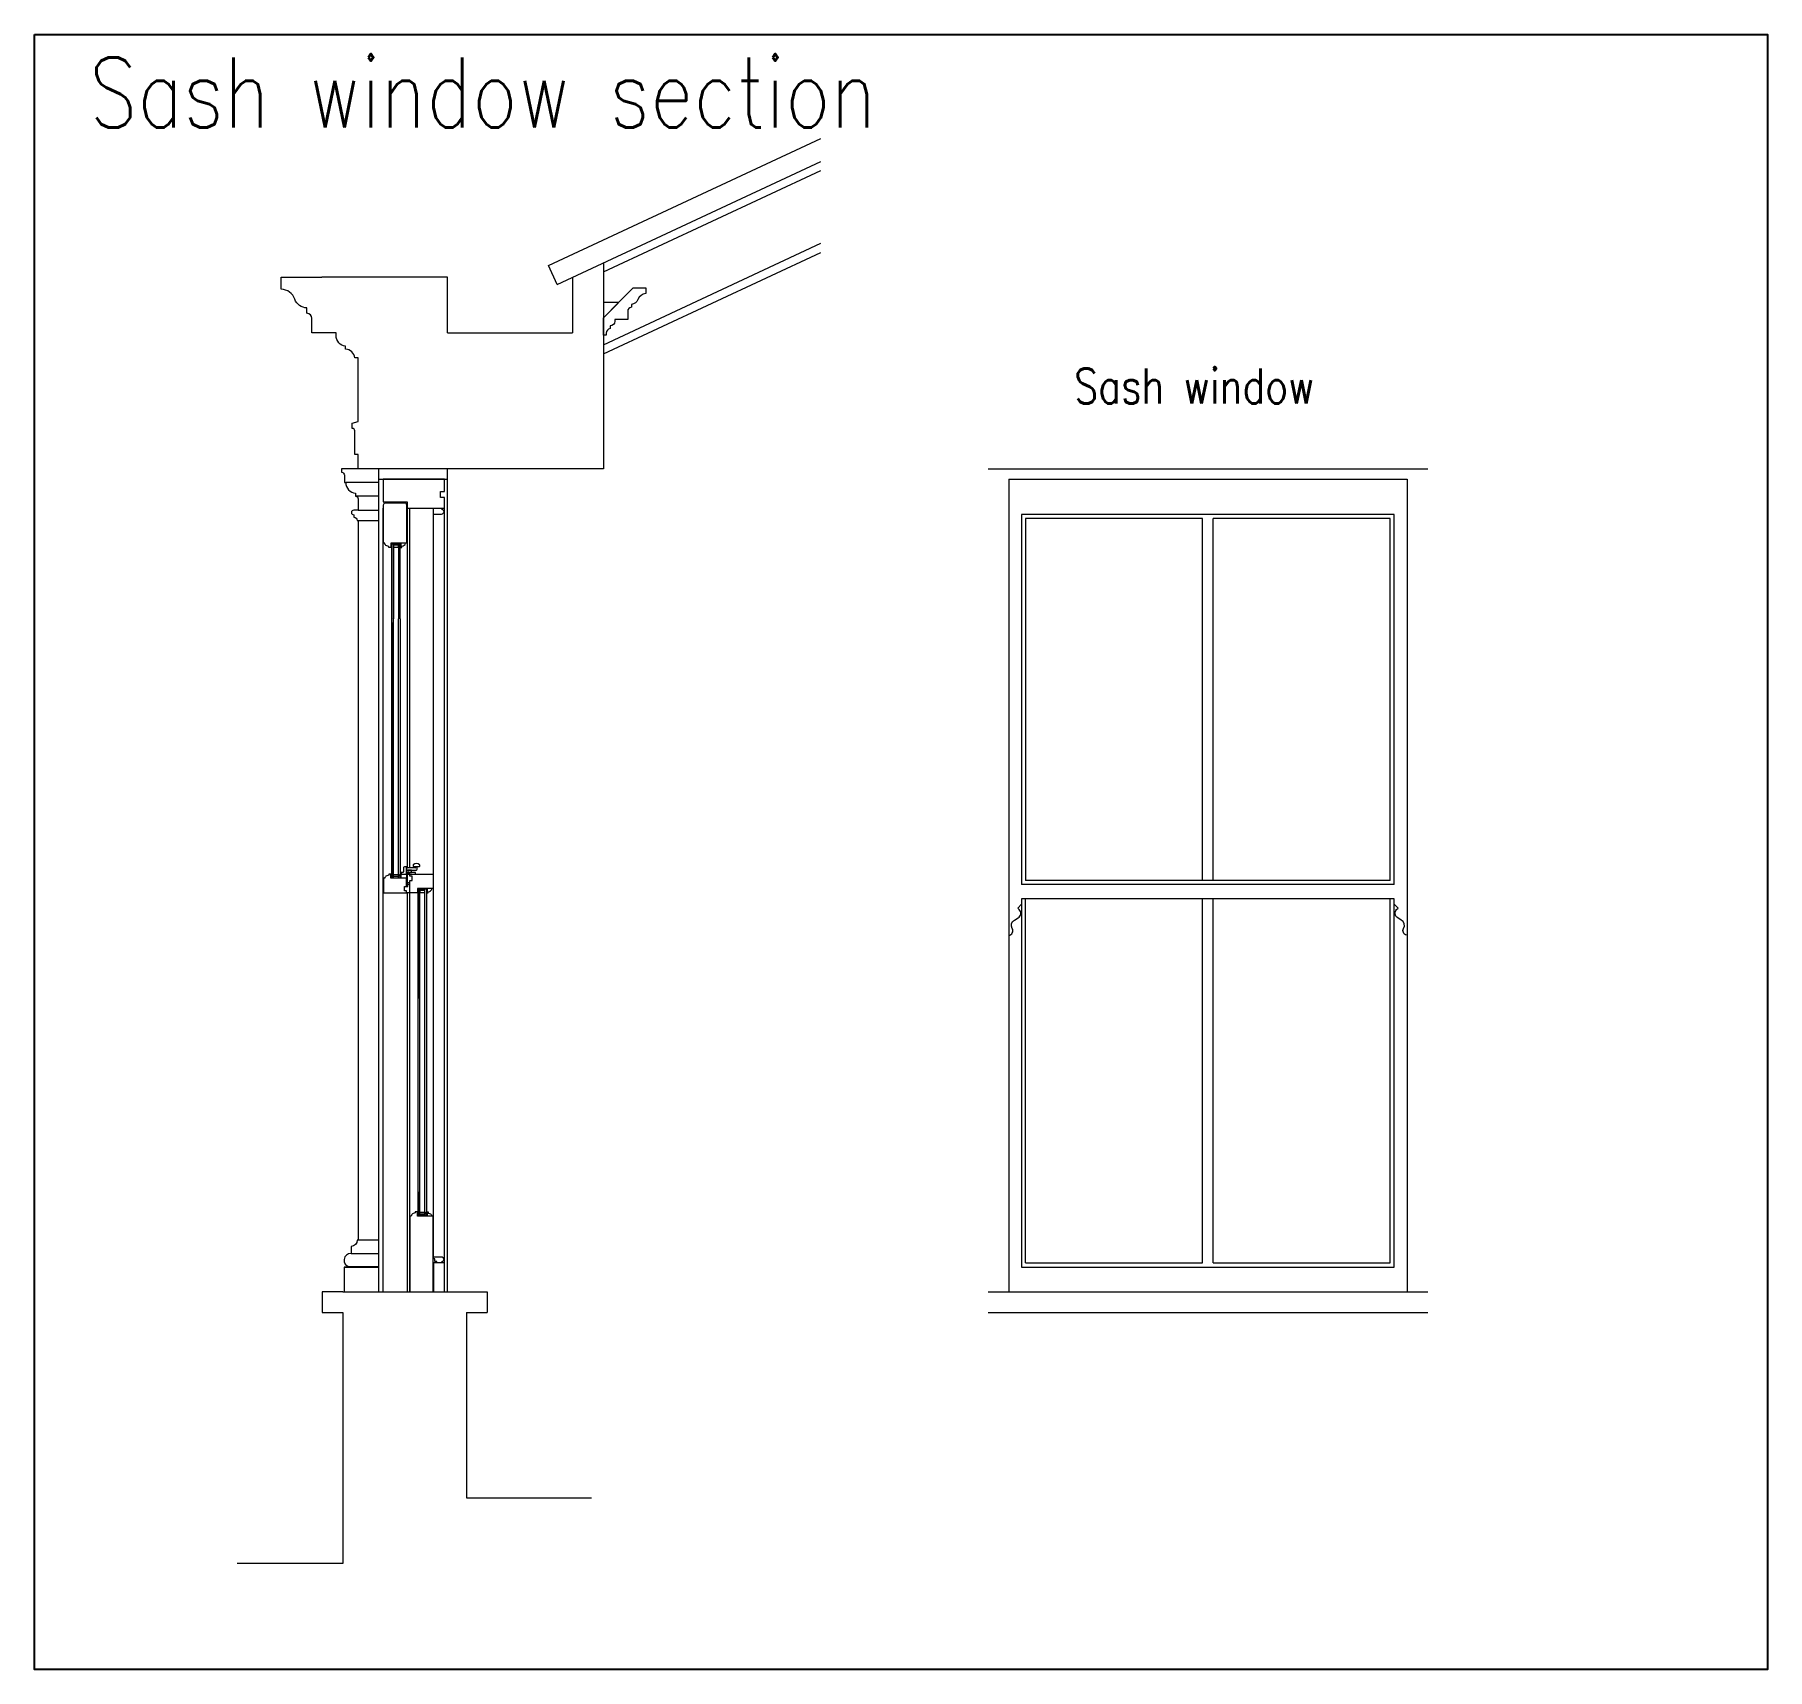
# Model space of a CAD drawing. Header units: millimetres. Extents: x -38686 to 870903, y -23218 to 232707.
# Drawn here: x 20635 to 24837, y 21910 to 25874 of the extents above; entities that cross this region are included whole.
import ezdxf

# ---------------------------------------------------------------- set-up
doc = ezdxf.new("R2010")
doc.units = ezdxf.units.MM
doc.header["$LTSCALE"] = 10
for name, color, linetype in [('40 - Detail Outline', 142, 'Continuous'), ('41 - Detail', 7, 'Continuous'), ('Map', 7, 'Continuous')]:
    doc.layers.add(name, color=color, linetype=linetype)
doc.styles.add('1-50', font='romans.shx', dxfattribs={"width": 0.8, "height": 85})

msp = doc.modelspace()

# ---------------------------------------------------------------- texts
at = {"layer": 'Map', "color": 6, "ltscale": 10, "attachment_point": 1, "style": '1-50'}
for s, width, gutter_width, insert, char_height in [('Sash window section', 3187.63652, 851.211, (20767.458, 25818.673), 170.24227), ('Sash window', 964.02785, 425, (23156.057, 25064.06), 85)]:
    msp.add_mtext_dynamic_manual_height_columns(s, width=width, gutter_width=gutter_width, heights=[0], dxfattribs=dict(at, insert=insert, char_height=char_height))

# ---------------------------------------------------------------- linework, layer by layer
at = {"layer": '40 - Detail Outline', "color": 8, "lineweight": 0, "ltscale": 10}
for points in [[(22997.25, 23689.973, 0.54661814), (23005.75, 23706.425, -0.41421356), (23011.24, 23726.915), (23019.9, 23731.915, 0.49314543), (23022.593, 23752.366), (23019.057, 23755.902), (23028.25, 23765.094)], [(23961.854, 23690.195, -0.50559896), (23954.749, 23706.425, 0.41421356), (23949.259, 23726.915), (23940.599, 23731.915, -0.49314543), (23937.906, 23752.366), (23941.442, 23755.902), (23932.25, 23765.094)]]:
    msp.add_lwpolyline(points, format="xyb", dxfattribs=at)
at = {"layer": '41 - Detail', "color": 8, "lineweight": 0}
for p, q in [((22947.25, 22825.594), (24013.25, 22825.594)), ((22947.25, 22775.594), (24013.25, 22775.594))]:
    msp.add_line(p, q, dxfattribs=at)
at = {"layer": 'Map', "color": 8, "lineweight": 0, "ltscale": 10}
for p, q in [((21881.249, 25313.579), (22541.894, 25621.643)), ((21902.38, 25268.263), (22541.894, 25566.474)), ((22014.306, 25298.388), (22541.894, 25544.406)), ((22014.306, 25121.848), (22541.894, 25367.866)), ((22014.306, 25099.78), (22541.894, 25345.798)), ((21902.38, 25268.263), (21881.249, 25313.579)), ((22014.306, 25320.456), (22014.306, 24820.594)), ((21636.395, 25286.025), (21331.931, 25286.025)), ((21636.395, 25150.846), (21636.395, 25286.025)), ((21939.306, 25285.483), (21939.306, 25150.846)), ((21636.395, 25150.846), (21636.395, 25150.846)), ((21636.395, 25150.846), (21939.306, 25150.846)), ((22014.306, 24820.594), (21379.395, 24820.594)), ((21469.395, 22825.594), (21469.395, 24820.594)), ((21469.395, 24795.594), (21636.395, 24795.594)), ((21636.395, 22825.594), (21636.395, 24820.594)), ((22947.25, 24820.594), (24013.25, 24820.594)), ((22997.25, 24795.594), (23963.25, 24795.594)), ((22997.25, 24795.594), (22997.25, 22825.594)), ((23963.25, 24795.594), (23963.25, 22825.594)), ((21469.395, 24787.594), (21389.395, 24787.594)), ((21469.395, 24754.594), (21413.395, 24754.594)), ((21419.395, 24720.594), (21469.395, 24720.594)), ((21479.742, 24725.594), (21479.742, 22824.92)), ((21538.242, 24725.594), (21538.242, 23853.594)), ((21544.242, 24725.594), (21544.242, 23854.594)), ((21602.242, 22910.594), (21602.242, 24710.594)), ((21629.242, 22849.594), (21629.242, 24725.594)), ((21629.242, 22825.594), (21629.242, 24725.594)), ((23932.25, 23813.094), (23932.25, 24710.594)), ((23467.25, 24700.594), (23038.25, 24700.594)), ((23038.25, 24700.594), (23038.25, 23823.094)), ((23467.25, 23823.094), (23467.25, 24700.594)), ((23493.25, 23823.094), (23493.25, 24700.594)), ((23922.25, 24700.594), (23493.25, 24700.594)), ((23922.25, 23823.094), (23922.25, 24700.594)), ((21501.242, 24639.094), (21505.242, 24639.094)), ((21505.242, 24639.094), (21501.242, 24639.094)), ((21501.242, 24457.235), (21501.242, 24639.094)), ((21501.242, 24639.094), (21501.242, 24457.235)), ((21505.242, 24639.094), (21505.242, 24457.235)), ((21521.242, 24639.094), (21517.242, 24639.094)), ((21521.242, 24639.094), (21517.242, 24639.094)), ((21517.242, 24639.094), (21517.242, 24457.235)), ((21521.242, 24457.235), (21521.242, 24639.094)), ((21521.242, 24457.235), (21521.242, 24639.094)), ((21501.242, 23828.094), (21501.242, 24457.235)), ((21505.242, 23828.094), (21505.242, 24457.235)), ((21517.242, 23828.094), (21517.242, 24457.235)), ((21521.242, 24457.235), (21521.242, 23829.594)), ((21501.242, 24448.235), (21501.242, 23829.594)), ((21521.242, 24448.235), (21521.242, 23829.594)), ((21523.806, 23841.094), (21523.806, 23838.094)), ((21523.806, 23838.094), (21536.806, 23838.094)), ((21527.806, 23842.094), (21524.806, 23842.094)), ((21529.806, 23854.094), (21529.806, 23844.094)), ((21536.806, 23856.094), (21531.806, 23856.094)), ((21536.806, 23838.094), (21536.806, 23856.094)), ((21536.806, 23853.594), (21536.806, 23848.094)), ((21557.966, 23853.594), (21536.806, 23853.594)), ((21536.806, 23848.094), (21560.81, 23848.094)), ((21538.242, 23838.094), (21538.242, 23808.094)), ((21553.042, 23860.262), (21553.042, 23857.728)), ((21554.042, 23856.728), (21568.042, 23856.728)), ((21559.041, 23856.728), (21558.965, 23854.559)), ((21562.809, 23850.024), (21563.043, 23856.728)), ((21569.042, 23857.728), (21569.042, 23860.262)), ((21538.242, 23793.094), (21538.242, 22825.594)), ((21544.242, 23817.594), (21544.242, 23813.594)), ((21544.242, 23793.094), (21544.242, 22825.594)), ((21565.242, 23801.594), (21569.242, 23801.594)), ((21569.242, 23801.594), (21565.242, 23801.594)), ((21565.242, 23801.594), (21565.242, 23536.795)), ((21565.242, 23018.392), (21565.242, 23801.594)), ((21569.242, 23068.235), (21569.242, 23801.594)), ((21585.242, 23801.594), (21581.242, 23801.594)), ((21585.242, 23801.594), (21581.242, 23801.594)), ((21581.242, 23536.795), (21581.242, 23801.594)), ((21585.242, 23801.594), (21585.242, 23019.035)), ((23932.25, 23813.094), (23028.25, 23813.094)), ((23922.25, 23823.094), (23038.25, 23823.094)), ((23932.25, 23778.094), (23028.25, 23778.094)), ((23038.25, 22895.594), (23038.25, 23778.094)), ((23467.25, 22895.594), (23467.25, 23778.094)), ((23493.25, 22895.594), (23493.25, 23778.094)), ((23922.25, 22895.594), (23922.25, 23778.094)), ((23932.25, 22885.594), (23932.25, 23778.094)), ((21581.242, 23010.535), (21581.242, 23536.795)), ((21565.242, 23068.235), (21565.242, 23010.535)), ((21569.242, 23010.535), (21569.242, 23068.235)), ((21585.242, 23068.235), (21585.242, 23010.535)), ((21565.242, 23010.535), (21569.242, 23010.535)), ((21585.242, 23010.535), (21581.242, 23010.535)), ((21402.395, 22918.594), (21469.395, 22918.594)), ((21385.395, 22885.594), (21469.395, 22885.594)), ((21469.395, 22885.938), (21398.516, 22885.938)), ((23038.25, 22895.594), (23467.25, 22895.594)), ((23493.25, 22895.594), (23922.25, 22895.594)), ((21382.395, 22825.594), (21732.395, 22825.594)), ((21385.395, 22825.594), (21469.395, 22825.594)), ((21653.395, 22825.594), (21664.395, 22825.594)), ((21732.395, 22825.594), (21732.395, 22775.594)), ((21382.395, 22775.594), (21382.395, 22166.702)), ((21682.395, 22775.594), (21732.395, 22775.594)), ((21682.395, 22775.594), (21682.395, 22325.594)), ((21682.395, 22325.594), (21985.82, 22325.594)), ((21382.395, 22166.702), (21126.053, 22166.702))]:
    msp.add_line(p, q, dxfattribs=at)
at = {"layer": 'Map', "color": 6, "ltscale": 10}
msp.add_lwpolyline([(20635.132, 25873.676), (24836.912, 25873.676), (24836.912, 21910.089), (20635.132, 21910.089)], close=True, dxfattribs=at)
at = {"layer": 'Map', "color": 8, "lineweight": 0, "ltscale": 10}
for points in [[(21419.395, 25089.824), (21411.219, 25089.824, 0.3895842), (21389.122, 25110.949), (21389.122, 25118.426, -0.38172929), (21366.158, 25143.771), (21366.158, 25150.846), (21307.603, 25150.846), (21307.603, 25186.01, 0.38438618), (21295.53, 25198.086), (21295.53, 25211.006, -0.30219035), (21265.751, 25232.047, 0.32723066), (21232.863, 25256.229), (21232.863, 25286.025), (21331.931, 25286.025)], [(22014.306, 25144.671), (22014.306, 25187.05), (22086.928, 25259.671), (22117.306, 25259.671), (22117.306, 25245.671, 0.28920989), (22098.201, 25231.478, -0.31557424), (22082.306, 25219.671), (22082.306, 25212.621, 0.38517039), (22073.306, 25202.671), (22073.306, 25183.171), (22041.806, 25183.171), (22041.806, 25178.671, -0.41421356), (22030.806, 25167.671), (22030.806, 25161.129, 0.3763039), (22021.29, 25150.275), (22021.29, 25144.671), (22014.306, 25144.671)], [(21469.395, 24820.594), (21419.395, 24820.594), (21419.395, 24855.594), (21411.395, 24855.594), (21411.395, 24912.843, 0.41421356), (21405.395, 24918.843), (21405.395, 24931.843), (21419.393, 24935.594), (21419.395, 25089.824)], [(21379.395, 24820.594), (21379.395, 24812.594, -0.41421356), (21386.395, 24805.594), (21386.395, 24787.594), (21389.395, 24787.594, 0.38973343), (21413.395, 24761.594), (21413.395, 24754.594, -0.41421356), (21419.395, 24748.594), (21419.395, 24720.594), (21408.895, 24720.594, 1), (21408.895, 24709.594), (21409.395, 24709.594), (21409.395, 24703.594, -0.41421356), (21417.395, 24695.594), (21419.395, 24695.594), (21419.395, 22950.594), (21417.395, 22950.594, -0.41421356), (21402.395, 22935.594), (21402.395, 22918.594, 0.91532375), (21398.516, 22885.938), (21385.395, 22885.594), (21385.395, 22825.594)], [(21535.242, 24738.594), (21537.242, 24733.594), (21537.242, 24640.594), (21499.242, 24640.594), (21499.242, 24630.594), (21494.242, 24630.594), (21494.242, 24632.594), (21488.969, 24634.206, -0.32976241), (21484.242, 24640.594), (21481.242, 24640.594), (21481.242, 24733.594), (21483.242, 24738.594), (21535.242, 24738.594)], [(21620.742, 24710.594), (21602.242, 24710.594), (21602.242, 24725.594), (21620.742, 24725.594), (21620.742, 24723.594, -1), (21620.742, 24710.594)], [(21537.242, 23808.094), (21537.242, 23828.094), (21499.242, 23828.094), (21499.242, 23838.094), (21494.242, 23838.094), (21494.242, 23836.094), (21488.969, 23834.482, 0.32976241), (21484.242, 23828.094), (21481.242, 23828.094), (21481.242, 23793.094), (21537.242, 23793.094), (21537.242, 23798.094), (21532.242, 23798.094), (21532.242, 23808.094), (21537.242, 23808.094)], [(21601.242, 22825.594), (21601.242, 23009.035), (21563.242, 23009.035), (21563.242, 23019.035), (21558.242, 23019.035), (21558.242, 23017.035), (21552.969, 23015.423, 0.32976241), (21548.242, 23009.035), (21545.242, 23009.035), (21545.242, 22825.594)]]:
    msp.add_lwpolyline(points, format="xyb", dxfattribs=at)
for points in [[(22014.306, 25187.05), (22051.306, 25224.05), (22051.306, 25224.05), (22014.306, 25224.05)], [(21505.242, 24631.094), (21517.242, 24631.094), (21517.242, 24636.094), (21505.242, 24636.094)], [(21521.242, 24640.594), (21521.242, 24630.594), (21522.742, 24630.594), (21522.742, 24640.594)], [(21505.242, 23837.594), (21517.242, 23837.594), (21517.242, 23832.594), (21505.242, 23832.594)], [(21521.242, 23828.094), (21521.242, 23838.094), (21522.742, 23838.094), (21522.742, 23828.094)], [(21522.742, 23838.094), (21537.242, 23838.094), (21537.242, 23828.094), (21522.742, 23828.094)], [(21539.742, 23842.094), (21548.742, 23842.094), (21548.742, 23848.094), (21539.742, 23848.094)], [(21569.242, 23793.594), (21581.242, 23793.594), (21581.242, 23798.594), (21569.242, 23798.594)], [(21585.242, 23803.094), (21585.242, 23793.094), (21586.742, 23793.094), (21586.742, 23803.094)], [(21569.242, 23018.535), (21581.242, 23018.535), (21581.242, 23013.535), (21569.242, 23013.535)], [(21585.242, 23009.035), (21585.242, 23019.035), (21586.742, 23019.035), (21586.742, 23009.035)], [(21629.242, 22895.594), (21602.242, 22895.594), (21602.242, 22825.594), (21629.242, 22825.594)]]:
    msp.add_lwpolyline(points, close=True, dxfattribs=at)
for points in [[(21629.242, 24765.594), (21629.242, 24795.594), (21480.242, 24795.594), (21480.242, 24740.594), (21538.242, 24740.594), (21538.242, 24725.594), (21629.242, 24725.594), (21629.242, 24751.594), (21619.242, 24751.594), (21619.242, 24765.594), (21629.242, 24765.594)], [(23932.25, 24710.594), (23028.25, 24710.594), (23028.25, 23813.094)], [(21419.395, 24695.594), (21469.395, 24695.594)], [(21545.242, 23833.094), (21545.242, 23838.094), (21538.242, 23838.094), (21538.242, 23817.594), (21545.242, 23817.594), (21545.242, 23823.094), (21550.242, 23823.094), (21550.242, 23833.094), (21545.242, 23833.094)], [(21545.242, 23833.094), (21545.242, 23838.094), (21601.242, 23838.094), (21601.242, 23803.094), (21563.242, 23803.094), (21563.242, 23793.094), (21545.242, 23793.094), (21545.242, 23823.094), (21550.242, 23823.094), (21550.242, 23833.094), (21545.242, 23833.094)], [(21545.242, 23793.094), (21537.242, 23793.094), (21537.242, 23798.094), (21532.242, 23798.094), (21532.242, 23808.094), (21540.242, 23808.094), (21540.242, 23813.594), (21544.242, 23813.594), (21544.242, 23813.594)], [(23028.25, 23778.094), (23028.25, 22885.594), (23932.25, 22885.594)], [(21469.395, 22950.594), (21419.395, 22950.594)], [(21382.395, 22825.594), (21332.395, 22825.594), (21332.395, 22775.594), (21382.395, 22775.594)]]:
    msp.add_lwpolyline(points, dxfattribs=at)
for points in [[(21534.742, 24640.594), (21522.742, 24640.594), (21522.742, 24630.594), (21525.742, 24630.594), (21525.742, 24633.094, 0.30486221)], [(21538.742, 23838.094), (21558.742, 23838.094), (21558.742, 23841.094, 0.41421356), (21557.742, 23842.094), (21539.742, 23842.094, 0.41421356), (21538.742, 23841.094)], [(21598.742, 23803.094), (21586.742, 23803.094), (21586.742, 23793.094), (21589.742, 23793.094), (21589.742, 23795.594, 0.30486221)], [(21598.742, 23009.035), (21586.742, 23009.035), (21586.742, 23019.035), (21589.742, 23019.035), (21589.742, 23016.535, -0.30486221)], [(21610.242, 22895.594), (21610.242, 22898.594), (21605.242, 22898.594), (21605.242, 22905.594), (21602.242, 22905.594), (21602.242, 22910.594), (21620.742, 22910.594, -1), (21620.742, 22897.594), (21620.742, 22895.594)]]:
    msp.add_lwpolyline(points, format="xyb", close=True, dxfattribs=at)
for centre, radius, start, end in [((21511.242, 24674.844), 36.25, 260.472717, 279.527283), ((21511.242, 24674.844), 36.25, 260.472717, 279.527283), ((21524.806, 23841.094), 1, 90, 180), ((21527.806, 23844.094), 2, 270, 0), ((21531.806, 23854.094), 2, 90, 180), ((21544.242, 23850.313), 4.281, 50.033787, 129.966213), ((21554.042, 23860.262), 1, 128.819254, 180), ((21554.042, 23857.728), 1, 180, 270), ((21561.042, 23851.562), 12.167, 51.180746, 128.819254), ((21557.966, 23854.594), 1, 270, 358), ((21560.81, 23850.094), 2, 270, 358), ((21568.042, 23857.728), 1, 270, 0), ((21568.042, 23860.262), 1, 0, 51.180746), ((21575.242, 23837.344), 36.25, 260.472717, 279.527283), ((21575.242, 23837.344), 36.25, 260.472717, 279.527283), ((21575.242, 22974.785), 36.25, 80.472717, 99.527283)]:
    msp.add_arc(centre, radius, start, end, dxfattribs=at)

msp.set_redraw_order([(e.dxf.handle, doc.entitydb.next_handle()) for e in msp.query("TEXT MTEXT ATTDEF DIMENSION ARC_DIMENSION")])  # texts and dimensions are drawn at this point

doc.saveas('drawing.dxf')
